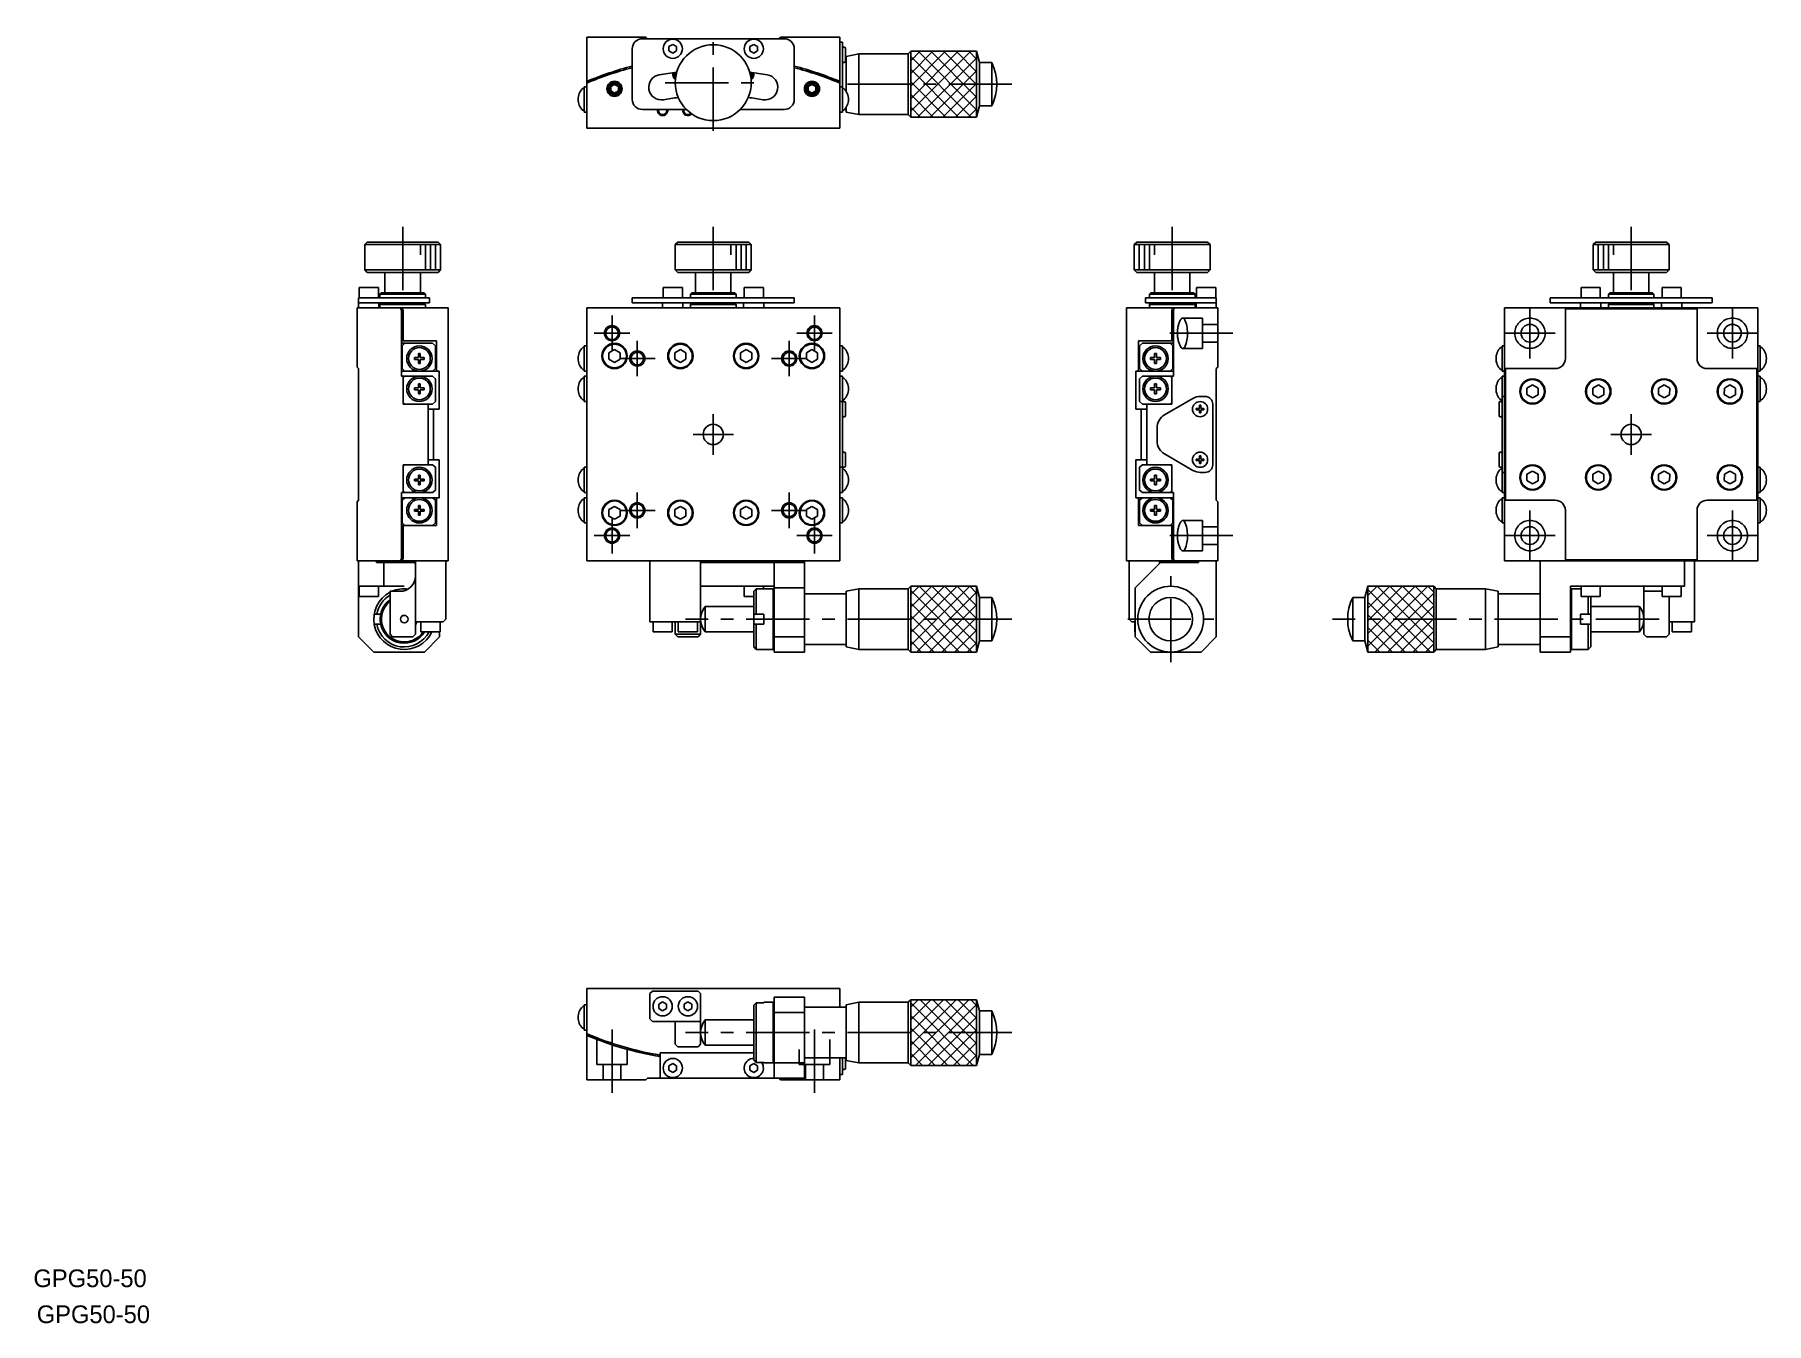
# Model space of a CAD drawing. Extents: x 13 to 355, y -3 to 252.
import ezdxf

# ---------------------------------------------------------------- set-up
doc = ezdxf.new("R2010")
doc.units = 0
doc.header["$LTSCALE"] = 10
doc.linetypes.add('CENTER', pattern=[2, 1.25, -0.25, 0.25, -0.25])
doc.linetypes.add('DASHED', pattern=[3.5, 2, -1.5])
doc.layers.get('0').update_dxf_attribs({"linetype": 'CONTINUOUS'})
doc.layers.add('CENTER', color=1, linetype='CENTER')
doc.styles.get("Standard").update_dxf_attribs({"font": 'FGP教科書体NT-M'})

msp = doc.modelspace()

# ---------------------------------------------------------------- texts
at = {"color": 7}
for p in [(13.06599, 4.006092), (13.718495, -3.102754)]:
    msp.add_text('GPG50-50', height=3.5, dxfattribs=at).set_placement(p)

# ---------------------------------------------------------------- linework, layer by layer
at = {"color": 7, "linetype": 'CONTINUOUS'}
for p, q in [((122.344587, 251), (134.044587, 251)), ((122.344587, 233), (122.344587, 251)), ((133.344587, 250.7), (161.344587, 250.7)), ((134.344587, 250.7), (134.044587, 251)), ((160.644587, 251), (160.344587, 250.7)), ((160.644587, 251), (172.344587, 251)), ((172.344587, 251), (172.344587, 233)), ((172.344587, 250), (172.844587, 250)), ((172.844587, 250), (172.844587, 236.2)), ((131.344587, 238.7), (131.344587, 248.7)), ((138.594587, 249.133013), (139.344587, 249.566025)), ((138.594587, 248.266987), (138.594587, 249.133013)), ((139.344587, 247.833975), (138.594587, 248.266987)), ((139.344587, 249.566025), (140.094587, 249.133013)), ((140.094587, 248.266987), (139.344587, 247.833975)), ((140.094587, 249.133013), (140.094587, 248.266987)), ((154.594587, 249.133013), (155.344587, 249.566025)), ((154.594587, 248.266987), (154.594587, 249.133013)), ((155.344587, 247.833975), (154.594587, 248.266987)), ((155.344587, 249.566025), (156.094587, 249.133013)), ((156.094587, 248.266987), (155.344587, 247.833975)), ((156.094587, 249.133013), (156.094587, 248.266987)), ((163.344587, 248.7), (163.344587, 238.7)), ((173.194587, 249), (173.094587, 249)), ((173.444587, 246.25), (173.444587, 248.75)), ((173.594587, 246.7), (173.444587, 246.7)), ((176.094586, 247.699996), (173.594587, 247.199997)), ((173.594587, 247.199997), (173.594587, 240.280348)), ((176.094586, 247.699996), (176.094586, 235.700004)), ((185.844591, 247.699996), (176.094586, 247.699996)), ((186.344593, 248.199999), (185.844591, 247.699996)), ((185.844591, 247.699996), (185.844591, 235.700004)), ((186.344593, 248.199999), (199.344594, 248.199999)), ((186.344593, 235.200001), (186.344593, 248.199999)), ((199.934082, 246), (199.344594, 248.199999)), ((199.344594, 248.199999), (199.344594, 235.200001)), ((140.094587, 243.920286), (140.094587, 244.071168)), ((154.594587, 244.071168), (154.594587, 243.920286)), ((173.094587, 246), (173.194587, 246)), ((199.934082, 246), (199.934082, 237.4)), ((202.344593, 246), (199.934082, 246)), ((202.344593, 246), (202.344593, 237.4)), ((121.844587, 240.85), (121.552339, 240.85)), ((121.844587, 241.2), (121.844587, 236.2)), ((122.344587, 241.2), (121.844587, 241.2)), ((127.094587, 241.233013), (127.844587, 241.666025)), ((127.094587, 240.366987), (127.094587, 241.233013)), ((127.094587, 240.366987), (127.844587, 239.933975)), ((127.844587, 241.666025), (128.594587, 241.233013)), ((127.844587, 239.933975), (128.594587, 240.366987)), ((128.594587, 241.233013), (128.594587, 240.366987)), ((166.094587, 241.233013), (166.844587, 241.666025)), ((166.094587, 240.366987), (166.094587, 241.233013)), ((166.094587, 240.366987), (166.844587, 239.933975)), ((166.844587, 241.666025), (167.594587, 241.233013)), ((166.844587, 239.933975), (167.594587, 240.366987)), ((167.594587, 241.233013), (167.594587, 240.366987)), ((172.844587, 241.2), (172.344587, 241.2)), ((173.136834, 240.85), (172.844587, 240.85)), ((121.552339, 236.55), (121.844587, 236.55)), ((121.844587, 236.2), (122.344587, 236.2)), ((133.344587, 236.7), (142.037987, 236.7)), ((152.651186, 236.7), (161.344587, 236.7)), ((172.344587, 236.2), (172.844587, 236.2)), ((172.844587, 236.55), (173.136834, 236.55)), ((173.280655, 236.7), (173.594587, 236.7)), ((173.594587, 237.119652), (173.594587, 236.200003)), ((173.594587, 236.200003), (176.094586, 235.700004)), ((199.344594, 235.200001), (199.934082, 237.4)), ((199.934082, 237.4), (202.344593, 237.4)), ((172.344587, 233), (122.344587, 233)), ((176.094586, 235.700004), (185.844591, 235.700004)), ((185.844591, 235.700004), (186.344593, 235.200001)), ((199.344594, 235.200001), (186.344593, 235.200001)), ((79, 210.5), (78.5, 210)), ((78.5, 210), (78.5, 205)), ((93.5, 210), (78.5, 210)), ((79, 210.5), (93, 210.5)), ((93.5, 210), (93, 210.5)), ((93.5, 205), (93.5, 210)), ((140.344587, 210.5), (139.844587, 210)), ((139.844587, 210), (139.844587, 205)), ((154.844587, 210), (139.844587, 210)), ((140.344587, 210.5), (154.344587, 210.5)), ((154.844587, 210), (154.344587, 210.5)), ((154.844587, 205), (154.844587, 210)), ((231, 210.5), (230.5, 210)), ((230.5, 210), (230.5, 205)), ((245.5, 210), (230.5, 210)), ((231, 210.5), (245, 210.5)), ((245.5, 210), (245, 210.5)), ((245.5, 205), (245.5, 210)), ((321.655413, 210.5), (321.155413, 210)), ((321.155413, 210), (321.155413, 205)), ((336.155413, 210), (321.155413, 210)), ((321.655413, 210.5), (335.655413, 210.5)), ((336.155413, 210), (335.655413, 210.5)), ((336.155413, 205), (336.155413, 210)), ((78.5, 205), (79, 204.5)), ((78.5, 205), (93.5, 205)), ((93, 204.5), (79, 204.5)), ((82.5, 204.5), (82.5, 200.5)), ((89.5, 200.5), (89.5, 204.5)), ((93, 204.5), (93.5, 205)), ((139.844587, 205), (140.344587, 204.5)), ((139.844587, 205), (154.844587, 205)), ((154.344587, 204.5), (140.344587, 204.5)), ((143.844587, 204.5), (143.844587, 200.5)), ((150.844587, 200.5), (150.844587, 204.5)), ((154.344587, 204.5), (154.844587, 205)), ((230.5, 205), (231, 204.5)), ((230.5, 205), (245.5, 205)), ((231, 204.5), (245, 204.5)), ((234.5, 204.5), (234.5, 200.5)), ((241.5, 200.5), (241.5, 204.5)), ((245, 204.5), (245.5, 205)), ((321.155413, 205), (321.655413, 204.5)), ((321.155413, 205), (336.155413, 205)), ((321.655413, 204.5), (335.655413, 204.5)), ((325.155413, 204.5), (325.155413, 200.5)), ((332.155413, 200.5), (332.155413, 204.5)), ((335.655413, 204.5), (336.155413, 205)), ((77.3, 199.5), (77.3, 197.5)), ((77.3, 199.5), (91.3, 199.5)), ((91.3, 198.5), (77.3, 198.5)), ((81.2, 201.5), (77.4, 201.5)), ((77.4, 201.5), (77.4, 199.5)), ((81.2, 199.5), (81.2, 201.5)), ((81.3, 197.5), (81.3, 198.5)), ((81.8, 200.5), (81.5, 200.2)), ((81.5, 200.2), (81.5, 199.5)), ((90.5, 200.2), (81.5, 200.2)), ((81.8, 198.5), (81.5, 198.2)), ((81.8, 200.5), (90.2, 200.5)), ((90.5, 200.2), (90.2, 200.5)), ((90.5, 198.2), (90.2, 198.5)), ((90.5, 199.5), (90.5, 200.2)), ((91.3, 199.5), (91.3, 198.5)), ((131.344587, 198.5), (131.344587, 199.5)), ((131.344587, 199.5), (163.344587, 199.5)), ((131.344587, 198.499998), (163.344587, 198.499998)), ((137.344587, 198.5), (137.344587, 197.5)), ((141.244587, 201.5), (137.444587, 201.5)), ((137.444587, 201.5), (137.444587, 199.5)), ((141.244587, 199.5), (141.244587, 201.5)), ((141.344587, 197.5), (141.344587, 198.5)), ((143.144587, 200.5), (142.844587, 200.2)), ((142.844587, 200.2), (142.844587, 199.5)), ((151.844587, 200.2), (142.844587, 200.2)), ((143.144587, 198.5), (142.844587, 198.2)), ((143.144587, 200.5), (151.544587, 200.5)), ((151.844587, 200.2), (151.544587, 200.5)), ((151.844587, 198.2), (151.544587, 198.5)), ((151.844587, 199.5), (151.844587, 200.2)), ((153.344587, 198.5), (153.344587, 197.5)), ((157.244587, 201.5), (153.444587, 201.5)), ((153.444587, 201.5), (153.444587, 199.5)), ((157.244587, 199.5), (157.244587, 201.5)), ((157.344587, 197.5), (157.344587, 198.5)), ((163.344587, 199.5), (163.344587, 198.5)), ((232.7, 198.5), (232.7, 199.5)), ((232.7, 199.5), (246.7, 199.5)), ((246.7, 198.5), (232.7, 198.5)), ((233.8, 200.5), (233.5, 200.2)), ((233.5, 200.2), (233.5, 199.5)), ((242.5, 200.2), (233.5, 200.2)), ((233.8, 198.5), (233.5, 198.2)), ((233.8, 200.5), (242.2, 200.5)), ((242.5, 200.2), (242.2, 200.5)), ((242.5, 198.2), (242.2, 198.5)), ((242.5, 199.5), (242.5, 200.2)), ((242.7, 198.5), (242.7, 197.5)), ((242.8, 201.5), (242.8, 199.5)), ((246.6, 201.5), (242.8, 201.5)), ((246.6, 199.5), (246.6, 201.5)), ((246.7, 197.5), (246.7, 199.5)), ((312.655413, 198.5), (312.655413, 199.5)), ((312.655413, 199.5), (344.655413, 199.5)), ((344.655413, 198.5), (312.655413, 198.5)), ((318.655413, 198.5), (318.655413, 197.5)), ((322.555413, 201.5), (318.755413, 201.5)), ((318.755413, 201.5), (318.755413, 199.5)), ((322.555413, 199.5), (322.555413, 201.5)), ((322.655413, 197.5), (322.655413, 198.5)), ((324.455413, 200.5), (324.155413, 200.2)), ((324.155413, 200.2), (324.155413, 199.5)), ((333.155413, 200.2), (324.155413, 200.2)), ((324.455413, 198.5), (324.155413, 198.2)), ((324.455413, 200.5), (332.855413, 200.5)), ((333.155413, 200.2), (332.855413, 200.5)), ((333.155413, 198.2), (332.855413, 198.5)), ((333.155413, 199.5), (333.155413, 200.2)), ((334.655413, 198.5), (334.655413, 197.5)), ((338.555413, 201.5), (334.755413, 201.5)), ((334.755413, 201.5), (334.755413, 199.5)), ((338.555413, 199.5), (338.555413, 201.5)), ((338.655413, 197.5), (338.655413, 198.5)), ((344.655413, 199.5), (344.655413, 198.5)), ((77, 185.8), (77, 197.5)), ((77, 197.5), (95, 197.5)), ((81.5, 198.2), (81.5, 197.5)), ((90.5, 198.2), (81.5, 198.2)), ((85.759051, 184), (85.759051, 197)), ((86.084807, 197), (86.084807, 191)), ((90.5, 197.5), (90.5, 198.2)), ((95, 197.5), (95, 147.5)), ((122.344587, 147.5), (122.344587, 197.5)), ((122.344587, 197.5), (172.344587, 197.5)), ((142.844587, 198.2), (142.844587, 197.5)), ((151.844587, 198.2), (142.844587, 198.2)), ((151.844587, 197.5), (151.844587, 198.2)), ((172.344587, 197.5), (172.344587, 147.5)), ((229, 147.5), (229, 197.5)), ((229, 197.5), (247, 197.5)), ((233.5, 198.2), (233.5, 197.5)), ((242.5, 198.2), (233.5, 198.2)), ((237.915193, 191), (237.915193, 197)), ((238.240949, 197), (238.240949, 184)), ((242.5, 197.5), (242.5, 198.2)), ((247, 197.5), (247, 185.8)), ((303.655413, 147.5), (303.655413, 197.5)), ((303.655413, 197.5), (353.655413, 197.5)), ((315.655413, 197.3), (341.655413, 197.3)), ((315.655413, 197.3), (315.655413, 187.5)), ((324.155413, 198.2), (324.155413, 197.5)), ((333.155413, 198.2), (324.155413, 198.2)), ((333.155413, 197.5), (333.155413, 198.2)), ((341.655413, 197.3), (341.655413, 187.5)), ((353.655413, 197.5), (353.655413, 147.5)), ((92.664544, 191), (85.759051, 191)), ((91.8775, 190.5), (85.759051, 190.5)), ((85.759051, 190), (85.889327, 190)), ((85.889327, 190), (86.416726, 190.5)), ((85.889327, 190), (85.889327, 185.5)), ((89.48, 188.473388), (89.12, 188.473388)), ((89.12, 188.473388), (89.12, 187.68)), ((89.48, 188.473388), (89.48, 187.68)), ((91.8775, 190.5), (92.452545, 190)), ((92.452545, 185.5), (92.452545, 190)), ((92.664544, 191), (92.664544, 185)), ((121.844587, 189.65), (121.552339, 189.65)), ((122.344587, 190), (121.844587, 190)), ((121.844587, 190), (121.844587, 185)), ((126.744587, 188.635085), (127.844587, 189.270171)), ((126.744587, 187.364915), (126.744587, 188.635085)), ((127.844587, 189.270171), (128.944587, 188.635085)), ((128.944587, 188.635085), (128.944587, 187.364915)), ((139.744587, 188.635085), (140.844587, 189.270171)), ((139.744587, 187.364915), (139.744587, 188.635085)), ((140.844587, 189.270171), (141.944587, 188.635085)), ((141.944587, 188.635085), (141.944587, 187.364915)), ((152.744587, 188.635085), (153.844587, 189.270171)), ((152.744587, 187.364915), (152.744587, 188.635085)), ((153.844587, 189.270171), (154.944587, 188.635085)), ((154.944587, 188.635085), (154.944587, 187.364915)), ((165.744587, 188.635085), (166.844587, 189.270171)), ((165.744587, 187.364915), (165.744587, 188.635085)), ((166.844587, 189.270171), (167.944587, 188.635085)), ((167.944587, 188.635085), (167.944587, 187.364915)), ((172.844587, 190), (172.344587, 190)), ((172.844587, 185), (172.844587, 190)), ((173.136834, 189.65), (172.844587, 189.65)), ((231.335456, 185), (231.335456, 191)), ((238.240949, 191), (231.335456, 191)), ((231.547455, 190), (232.1225, 190.5)), ((231.547455, 190), (231.547455, 185.5)), ((238.240949, 190.5), (232.1225, 190.5)), ((234.52, 188.473388), (234.88, 188.473388)), ((234.52, 187.68), (234.52, 188.473388)), ((234.88, 188.473388), (234.88, 187.68)), ((237.583274, 190.5), (238.110673, 190)), ((238.110673, 185.5), (238.110673, 190)), ((238.110673, 190), (238.240949, 190)), ((303.155413, 189.65), (302.863166, 189.65)), ((303.655413, 190), (303.155413, 190)), ((303.155413, 190), (303.155413, 185)), ((354.155413, 190), (353.655413, 190)), ((354.155413, 185), (354.155413, 190)), ((354.447661, 189.65), (354.155413, 189.65)), ((77, 185.8), (77.3, 185.5)), ((77.3, 185.5), (77.3, 159.5)), ((85.889327, 185.5), (85.759051, 185.5)), ((93.219212, 185), (85.759051, 185)), ((86.416726, 185), (85.889327, 185.5)), ((88.13947, 185), (88.397091, 185.16913)), ((89.12, 187.68), (88.326612, 187.68)), ((88.326612, 187.68), (88.326612, 187.32)), ((88.326612, 187.32), (89.12, 187.32)), ((89.12, 187.32), (89.12, 186.526612)), ((89.12, 186.526612), (89.48, 186.526612)), ((90.273388, 187.68), (89.48, 187.68)), ((89.48, 187.32), (90.273388, 187.32)), ((89.48, 186.526612), (89.48, 187.32)), ((90.059298, 185.118432), (90.136062, 185)), ((90.273388, 187.32), (90.273388, 187.68)), ((91.8775, 185), (92.452545, 185.5)), ((93.219212, 185), (93.219212, 177.5)), ((121.552339, 185.35), (121.844587, 185.35)), ((121.844587, 185), (122.344587, 185)), ((127.844587, 186.729829), (126.744587, 187.364915)), ((128.944587, 187.364915), (127.844587, 186.729829)), ((140.844587, 186.729829), (139.744587, 187.364915)), ((141.944587, 187.364915), (140.844587, 186.729829)), ((153.844587, 186.729829), (152.744587, 187.364915)), ((154.944587, 187.364915), (153.844587, 186.729829)), ((166.844587, 186.729829), (165.744587, 187.364915)), ((167.944587, 187.364915), (166.844587, 186.729829)), ((172.344587, 185), (172.844587, 185)), ((172.844587, 185.35), (173.136834, 185.35)), ((230.780788, 177.5), (230.780788, 185)), ((238.240949, 185), (230.780788, 185)), ((231.547455, 185.5), (232.1225, 185)), ((233.726612, 187.68), (234.52, 187.68)), ((233.726612, 187.32), (233.726612, 187.68)), ((234.52, 187.32), (233.726612, 187.32)), ((233.863938, 185), (233.940702, 185.118432)), ((234.52, 186.526612), (234.52, 187.32)), ((234.88, 186.526612), (234.52, 186.526612)), ((234.88, 187.68), (235.673388, 187.68)), ((234.88, 187.32), (234.88, 186.526612)), ((235.673388, 187.32), (234.88, 187.32)), ((235.602909, 185.16913), (235.86053, 185)), ((235.673388, 187.68), (235.673388, 187.32)), ((238.110673, 185.5), (237.583274, 185)), ((238.240949, 185.5), (238.110673, 185.5)), ((246.7, 185.5), (247, 185.8)), ((246.7, 159.5), (246.7, 185.5)), ((302.863166, 185.35), (303.155413, 185.35)), ((303.155413, 185), (303.655413, 185)), ((303.855413, 159.5), (303.855413, 185.5)), ((303.855413, 185.5), (313.655413, 185.5)), ((343.655413, 185.5), (353.455413, 185.5)), ((353.455413, 185.5), (353.455413, 159.5)), ((353.655413, 185), (354.155413, 185)), ((354.155413, 185.35), (354.447661, 185.35)), ((91.8775, 184), (85.759051, 184)), ((86.084767, 183.685363), (86.416726, 184)), ((86.084807, 178.5), (86.084807, 184)), ((88.397091, 183.83087), (88.13947, 184)), ((89.12, 181.68), (88.326612, 181.68)), ((88.326612, 181.68), (88.326612, 181.32)), ((88.326612, 181.32), (89.12, 181.32)), ((89.48, 182.473388), (89.12, 182.473388)), ((89.12, 182.473388), (89.12, 181.68)), ((89.12, 181.32), (89.12, 180.526612)), ((89.48, 182.473388), (89.48, 181.68)), ((90.273388, 181.68), (89.48, 181.68)), ((89.48, 181.32), (90.273388, 181.32)), ((89.48, 180.526612), (89.48, 181.32)), ((90.136062, 184), (90.059298, 183.881568)), ((90.273388, 181.32), (90.273388, 181.68)), ((92.452545, 183.5), (91.8775, 184)), ((92.452545, 179), (92.452545, 183.5)), ((121.844587, 183.65), (121.552339, 183.65)), ((122.344587, 184), (121.844587, 184)), ((121.844587, 184), (121.844587, 179)), ((172.844587, 184), (172.344587, 184)), ((172.844587, 184), (172.844587, 161)), ((173.136834, 183.65), (172.844587, 183.65)), ((232.1225, 184), (231.547455, 183.5)), ((231.547455, 183.5), (231.547455, 179)), ((238.240949, 184), (232.1225, 184)), ((233.726612, 181.68), (234.52, 181.68)), ((233.726612, 181.32), (233.726612, 181.68)), ((234.52, 181.32), (233.726612, 181.32)), ((233.940702, 183.881568), (233.863938, 184)), ((234.52, 182.473388), (234.88, 182.473388)), ((234.52, 181.68), (234.52, 182.473388)), ((234.52, 180.526612), (234.52, 181.32)), ((234.88, 182.473388), (234.88, 181.68)), ((234.88, 181.68), (235.673388, 181.68)), ((234.88, 181.32), (234.88, 180.526612)), ((235.673388, 181.32), (234.88, 181.32)), ((235.86053, 184), (235.602909, 183.83087)), ((235.673388, 181.68), (235.673388, 181.32)), ((237.583274, 184), (237.915233, 183.685363)), ((237.915193, 184), (237.915193, 178.5)), ((303.155413, 183.65), (302.863166, 183.65)), ((303.655413, 184), (303.155413, 184)), ((303.155413, 184), (303.155413, 161)), ((308.049707, 180.374903), (308.06121, 181.645021)), ((308.06121, 181.645021), (309.166917, 182.270118)), ((309.166917, 182.270118), (310.26112, 181.625097)), ((310.26112, 181.625097), (310.249616, 180.354979)), ((321.049707, 180.374903), (321.06121, 181.645021)), ((321.06121, 181.645021), (322.166917, 182.270118)), ((322.166917, 182.270118), (323.26112, 181.625097)), ((323.26112, 181.625097), (323.249616, 180.354979)), ((334.049707, 180.374903), (334.06121, 181.645021)), ((334.06121, 181.645021), (335.166917, 182.270118)), ((335.166917, 182.270118), (336.26112, 181.625097)), ((336.26112, 181.625097), (336.249616, 180.354979)), ((347.049707, 180.374903), (347.06121, 181.645021)), ((347.06121, 181.645021), (348.166917, 182.270118)), ((348.166917, 182.270118), (349.26112, 181.625097)), ((349.26112, 181.625097), (349.249616, 180.354979)), ((354.155413, 184), (353.655413, 184)), ((354.155413, 179), (354.155413, 184)), ((354.447661, 183.65), (354.155413, 183.65)), ((86.416726, 178.5), (86.084767, 178.814637)), ((91.8775, 178.5), (86.084807, 178.5)), ((89.12, 180.526612), (89.48, 180.526612)), ((91, 166.5), (91, 178.5)), ((92.452545, 179), (91.8775, 178.5)), ((121.552339, 179.35), (121.844587, 179.35)), ((121.844587, 179), (122.344587, 179)), ((172.344587, 179), (172.844587, 179)), ((172.844587, 179.35), (173.136834, 179.35)), ((173.194587, 179), (173.094587, 179)), ((173.444587, 178.75), (173.444587, 176.25)), ((232.1225, 178.5), (231.547455, 179)), ((237.915193, 178.5), (232.1225, 178.5)), ((233, 178.5), (233, 166.5)), ((234.88, 180.526612), (234.52, 180.526612)), ((242.098076, 179.598076), (236.5, 176.366025)), ((237.915233, 178.814637), (237.583274, 178.5)), ((243.375, 177.625), (243.375, 178.25)), ((243.625, 178.25), (243.375, 178.25)), ((243.598076, 180), (244.5, 180)), ((243.625, 178.25), (243.625, 177.625)), ((246, 178.5), (246, 166.5)), ((302.555413, 176.25), (302.555413, 178.75)), ((302.905413, 179), (302.805413, 179)), ((302.863166, 179.35), (303.155413, 179.35)), ((303.155413, 180), (303.655413, 180)), ((308.049707, 180.374903), (309.14391, 179.729881)), ((309.14391, 179.729881), (310.249616, 180.354979)), ((321.049707, 180.374903), (322.14391, 179.729881)), ((322.14391, 179.729881), (323.249616, 180.354979)), ((334.049707, 180.374903), (335.14391, 179.729881)), ((335.14391, 179.729881), (336.249616, 180.354979)), ((347.049707, 180.374903), (348.14391, 179.729881)), ((348.14391, 179.729881), (349.249616, 180.354979)), ((353.655413, 179), (354.155413, 179)), ((354.155413, 179.35), (354.447661, 179.35)), ((93.219212, 177.5), (91, 177.5)), ((92.110965, 177.5), (92.110965, 167.5)), ((173.094587, 176), (173.194587, 176)), ((233, 177.5), (230.780788, 177.5)), ((231.889035, 167.5), (231.889035, 177.5)), ((242.75, 177.375), (242.75, 177.625)), ((243.375, 177.625), (242.75, 177.625)), ((243.375, 177.375), (242.75, 177.375)), ((243.375, 176.75), (243.375, 177.375)), ((243.625, 176.75), (243.375, 176.75)), ((244.25, 177.625), (243.625, 177.625)), ((243.625, 177.375), (243.625, 176.75)), ((244.25, 177.375), (243.625, 177.375)), ((244.25, 177.625), (244.25, 177.375)), ((302.805413, 176), (302.905413, 176)), ((235, 171.232051), (235, 173.767949)), ((173.194587, 169), (173.094587, 169)), ((173.444587, 168.75), (173.444587, 166.25)), ((236.5, 168.633975), (242.098076, 165.401924)), ((242.75, 167.375), (242.75, 167.625)), ((243.375, 167.625), (242.75, 167.625)), ((243.375, 167.625), (243.375, 168.25)), ((243.625, 168.25), (243.375, 168.25)), ((243.625, 168.25), (243.625, 167.625)), ((244.25, 167.625), (243.625, 167.625)), ((244.25, 167.625), (244.25, 167.375)), ((302.555413, 166.25), (302.555413, 168.75)), ((302.905413, 169), (302.805413, 169)), ((86.416726, 166.5), (86.084767, 166.185363)), ((86.084807, 161), (86.084807, 166.5)), ((86.084807, 166.5), (91.8775, 166.5)), ((89.12, 164.473388), (89.48, 164.473388)), ((89.12, 163.68), (89.12, 164.473388)), ((89.48, 164.473388), (89.48, 163.68)), ((93.219212, 167.5), (91, 167.5)), ((92.452545, 166), (91.8775, 166.5)), ((92.452545, 166), (92.452545, 161.5)), ((93.219212, 167.5), (93.219212, 160)), ((121.844587, 165.65), (121.552339, 165.65)), ((122.344587, 166), (121.844587, 166)), ((121.844587, 166), (121.844587, 161)), ((172.844587, 166), (172.344587, 166)), ((173.136834, 165.65), (172.844587, 165.65)), ((173.094587, 166), (173.194587, 166)), ((230.780788, 160), (230.780788, 167.5)), ((233, 167.5), (230.780788, 167.5)), ((232.1225, 166.5), (231.547455, 166)), ((231.547455, 161.5), (231.547455, 166)), ((232.1225, 166.5), (237.915193, 166.5)), ((234.88, 164.473388), (234.52, 164.473388)), ((234.52, 164.473388), (234.52, 163.68)), ((234.88, 163.68), (234.88, 164.473388)), ((237.915233, 166.185363), (237.583274, 166.5)), ((237.915193, 166.5), (237.915193, 161)), ((243.375, 167.375), (242.75, 167.375)), ((243.375, 166.75), (243.375, 167.375)), ((243.625, 166.75), (243.375, 166.75)), ((244.5, 165), (243.598076, 165)), ((243.625, 167.375), (243.625, 166.75)), ((244.25, 167.375), (243.625, 167.375)), ((302.805413, 166), (302.905413, 166)), ((303.155413, 165.65), (302.863166, 165.65)), ((303.655413, 165), (303.155413, 165)), ((308.049707, 163.374903), (308.06121, 164.645021)), ((308.06121, 164.645021), (309.166917, 165.270118)), ((309.166917, 165.270118), (310.26112, 164.625097)), ((310.26112, 164.625097), (310.249616, 163.354979)), ((321.049707, 163.374903), (321.06121, 164.645021)), ((321.06121, 164.645021), (322.166917, 165.270118)), ((322.166917, 165.270118), (323.26112, 164.625097)), ((323.26112, 164.625097), (323.249616, 163.354979)), ((334.049707, 163.374903), (334.06121, 164.645021)), ((334.06121, 164.645021), (335.166917, 165.270118)), ((335.166917, 165.270118), (336.26112, 164.625097)), ((336.26112, 164.625097), (336.249616, 163.354979)), ((347.049707, 163.374903), (347.06121, 164.645021)), ((347.06121, 164.645021), (348.166917, 165.270118)), ((348.166917, 165.270118), (349.26112, 164.625097)), ((349.26112, 164.625097), (349.249616, 163.354979)), ((354.155413, 166), (353.655413, 166)), ((354.155413, 161), (354.155413, 166)), ((354.447661, 165.65), (354.155413, 165.65)), ((85.759051, 148), (85.759051, 161)), ((85.759051, 161), (91.8775, 161)), ((86.084767, 161.314637), (86.416726, 161)), ((88.397091, 161.16913), (88.13947, 161)), ((88.326612, 163.68), (89.12, 163.68)), ((88.326612, 163.32), (88.326612, 163.68)), ((89.12, 163.32), (88.326612, 163.32)), ((89.12, 162.526612), (89.12, 163.32)), ((89.48, 162.526612), (89.12, 162.526612)), ((89.48, 163.68), (90.273388, 163.68)), ((90.273388, 163.32), (89.48, 163.32)), ((89.48, 163.32), (89.48, 162.526612)), ((90.136062, 161), (90.059298, 161.118432)), ((90.273388, 163.68), (90.273388, 163.32)), ((92.452545, 161.5), (91.8775, 161)), ((121.552339, 161.35), (121.844587, 161.35)), ((121.844587, 161), (122.344587, 161)), ((172.344587, 161), (172.844587, 161)), ((172.844587, 161.35), (173.136834, 161.35)), ((232.1225, 161), (231.547455, 161.5)), ((232.1225, 161), (238.240949, 161)), ((234.52, 163.68), (233.726612, 163.68)), ((233.726612, 163.68), (233.726612, 163.32)), ((233.726612, 163.32), (234.52, 163.32)), ((233.940702, 161.118432), (233.863938, 161)), ((234.52, 162.526612), (234.52, 163.32)), ((234.52, 162.526612), (234.88, 162.526612)), ((235.673388, 163.68), (234.88, 163.68)), ((234.88, 163.32), (235.673388, 163.32)), ((234.88, 162.526612), (234.88, 163.32)), ((235.86053, 161), (235.602909, 161.16913)), ((235.673388, 163.32), (235.673388, 163.68)), ((237.583274, 161), (237.915233, 161.314637)), ((238.240949, 161), (238.240949, 148)), ((302.863166, 161.35), (303.155413, 161.35)), ((303.155413, 161), (303.655413, 161)), ((308.049707, 163.374903), (309.14391, 162.729881)), ((309.14391, 162.729881), (310.249616, 163.354979)), ((321.049707, 163.374903), (322.14391, 162.729881)), ((322.14391, 162.729881), (323.249616, 163.354979)), ((334.049707, 163.374903), (335.14391, 162.729881)), ((335.14391, 162.729881), (336.249616, 163.354979)), ((347.049707, 163.374903), (348.14391, 162.729881)), ((348.14391, 162.729881), (349.249616, 163.354979)), ((353.655413, 161), (354.155413, 161)), ((354.155413, 161.35), (354.447661, 161.35)), ((77.3, 159.5), (77, 159.2)), ((77, 147.5), (77, 159.2)), ((93.219212, 160), (85.759051, 160)), ((85.889327, 159.5), (85.759051, 159.5)), ((86.416726, 160), (85.889327, 159.5)), ((85.889327, 155), (85.889327, 159.5)), ((88.13947, 160), (88.397091, 159.83087)), ((88.326612, 157.68), (89.12, 157.68)), ((88.326612, 157.32), (88.326612, 157.68)), ((89.12, 158.473388), (89.48, 158.473388)), ((89.12, 157.68), (89.12, 158.473388)), ((89.48, 158.473388), (89.48, 157.68)), ((89.48, 157.68), (90.273388, 157.68)), ((90.059298, 159.881568), (90.136062, 160)), ((90.273388, 157.68), (90.273388, 157.32)), ((91.8775, 160), (92.452545, 159.5)), ((92.452545, 159.5), (92.452545, 155)), ((92.664544, 160), (92.664544, 154.5)), ((121.844587, 159.65), (121.552339, 159.65)), ((122.344587, 160), (121.844587, 160)), ((121.844587, 160), (121.844587, 155)), ((126.744587, 157.635085), (127.844587, 158.270171)), ((126.744587, 156.364915), (126.744587, 157.635085)), ((127.844587, 158.270171), (128.944587, 157.635085)), ((128.944587, 157.635085), (128.944587, 156.364915)), ((139.744587, 157.635085), (140.844587, 158.270171)), ((139.744587, 156.364915), (139.744587, 157.635085)), ((140.844587, 158.270171), (141.944587, 157.635085)), ((141.944587, 157.635085), (141.944587, 156.364915)), ((152.744587, 157.635085), (153.844587, 158.270171)), ((152.744587, 156.364915), (152.744587, 157.635085)), ((153.844587, 158.270171), (154.944587, 157.635085)), ((154.944587, 157.635085), (154.944587, 156.364915)), ((165.744587, 157.635085), (166.844587, 158.270171)), ((165.744587, 156.364915), (165.744587, 157.635085)), ((166.844587, 158.270171), (167.944587, 157.635085)), ((167.944587, 157.635085), (167.944587, 156.364915)), ((172.844587, 160), (172.344587, 160)), ((172.844587, 155), (172.844587, 160)), ((173.136834, 159.65), (172.844587, 159.65)), ((238.240949, 160), (230.780788, 160)), ((231.335456, 154.5), (231.335456, 160)), ((231.547455, 159.5), (232.1225, 160)), ((231.547455, 155), (231.547455, 159.5)), ((234.52, 157.68), (233.726612, 157.68)), ((233.726612, 157.68), (233.726612, 157.32)), ((233.863938, 160), (233.940702, 159.881568)), ((234.88, 158.473388), (234.52, 158.473388)), ((234.52, 158.473388), (234.52, 157.68)), ((234.88, 157.68), (234.88, 158.473388)), ((235.673388, 157.68), (234.88, 157.68)), ((235.602909, 159.83087), (235.86053, 160)), ((235.673388, 157.32), (235.673388, 157.68)), ((238.110673, 159.5), (237.583274, 160)), ((238.110673, 159.5), (238.110673, 155)), ((238.240949, 159.5), (238.110673, 159.5)), ((247, 159.2), (246.7, 159.5)), ((247, 159.2), (247, 147.5)), ((303.155413, 159.65), (302.863166, 159.65)), ((303.655413, 160), (303.155413, 160)), ((303.155413, 160), (303.155413, 155)), ((303.855413, 159.5), (313.655413, 159.5)), ((315.655413, 157.5), (315.655413, 147.7)), ((341.655413, 157.5), (341.655413, 147.7)), ((343.655413, 159.5), (353.455413, 159.5)), ((354.155413, 160), (353.655413, 160)), ((354.155413, 155), (354.155413, 160)), ((354.447661, 159.65), (354.155413, 159.65)), ((85.759051, 155), (85.889327, 155)), ((92.664544, 154.5), (85.759051, 154.5)), ((85.889327, 155), (86.416726, 154.5)), ((86.084807, 154.5), (86.084807, 148)), ((89.12, 157.32), (88.326612, 157.32)), ((89.12, 156.526612), (89.12, 157.32)), ((89.48, 156.526612), (89.12, 156.526612)), ((90.273388, 157.32), (89.48, 157.32)), ((89.48, 157.32), (89.48, 156.526612)), ((91.8775, 154.5), (92.452545, 155)), ((121.552339, 155.35), (121.844587, 155.35)), ((121.844587, 155), (122.344587, 155)), ((127.844587, 155.729829), (126.744587, 156.364915)), ((128.944587, 156.364915), (127.844587, 155.729829)), ((140.844587, 155.729829), (139.744587, 156.364915)), ((141.944587, 156.364915), (140.844587, 155.729829)), ((153.844587, 155.729829), (152.744587, 156.364915)), ((154.944587, 156.364915), (153.844587, 155.729829)), ((166.844587, 155.729829), (165.744587, 156.364915)), ((167.944587, 156.364915), (166.844587, 155.729829)), ((172.344587, 155), (172.844587, 155)), ((172.844587, 155.35), (173.136834, 155.35)), ((238.240949, 154.5), (231.335456, 154.5)), ((231.547455, 155), (232.1225, 154.5)), ((233.726612, 157.32), (234.52, 157.32)), ((234.52, 156.526612), (234.52, 157.32)), ((234.52, 156.526612), (234.88, 156.526612)), ((234.88, 156.526612), (234.88, 157.32)), ((234.88, 157.32), (235.673388, 157.32)), ((237.583274, 154.5), (238.110673, 155)), ((237.915193, 148), (237.915193, 154.5)), ((238.110673, 155), (238.240949, 155)), ((302.863166, 155.35), (303.155413, 155.35)), ((303.155413, 155), (303.655413, 155)), ((353.655413, 155), (354.155413, 155)), ((354.155413, 155.35), (354.447661, 155.35)), ((95, 147.5), (77, 147.5)), ((77.3, 132.5), (77.3, 147.5)), ((80.8, 147.5), (80.8, 147.2)), ((88.3, 147.2), (80.8, 147.2)), ((82.3, 142.5), (82.3, 147.2)), ((88.5, 147), (88.3, 147.2)), ((88.5, 133), (88.5, 147.5)), ((94.5, 147.5), (94.5, 136)), ((172.344587, 147.5), (122.344587, 147.5)), ((134.844587, 135.5), (134.844587, 147.5)), ((144.844587, 147.5), (144.844587, 133)), ((165.344587, 147.2), (144.844587, 147.2)), ((159.344587, 129.5), (159.344587, 147.2)), ((165.344587, 147.5), (165.344587, 129.5)), ((229, 147.5), (247, 147.5)), ((229.5, 136), (229.5, 147.5)), ((235.7, 147.2), (230.7, 142.2)), ((235.5, 147), (235.5, 147.5)), ((243.2, 147.2), (235.7, 147.2)), ((243.2, 147.5), (243.2, 147.2)), ((246.7, 147.5), (246.7, 132.5)), ((353.655413, 147.5), (303.655413, 147.5)), ((310.655413, 129.5), (310.655413, 147.5)), ((341.655413, 147.7), (315.655413, 147.7)), ((339.155413, 147.5), (339.155413, 142.5)), ((341.155413, 147.5), (341.155413, 135.5)), ((77.3, 142.5), (86.3, 142.5)), ((77.4, 142.5), (77.4, 140.5)), ((77.4, 140.5), (81.2, 140.5)), ((81.2, 140.5), (81.2, 142.5)), ((83.5, 133), (83.5, 141.5)), ((83.5, 141.5), (85.5, 141.5)), ((159.344587, 142.5), (144.844587, 142.5)), ((153.444587, 142.5), (153.444587, 140.5)), ((153.444587, 140.5), (155.344587, 140.5)), ((155.844587, 142), (155.344587, 141.5)), ((155.344587, 141.5), (155.344587, 130.5)), ((159.144587, 142), (155.844587, 142)), ((155.844587, 142), (155.844587, 137)), ((157.244587, 142), (157.244587, 142.5)), ((159.344587, 141.8), (159.144587, 142)), ((159.144587, 130), (159.144587, 142)), ((165.344587, 142.2), (159.344587, 142.2)), ((173.594587, 141), (165.344587, 141)), ((176.094586, 141.999996), (173.594587, 141.499997)), ((173.594587, 141.499997), (173.594587, 130.500003)), ((176.094586, 141.999996), (176.094586, 130.000004)), ((185.844591, 141.999996), (176.094586, 141.999996)), ((186.344593, 142.499999), (185.844591, 141.999996)), ((185.844591, 141.999996), (185.844591, 130.000004)), ((186.344593, 142.499999), (199.344594, 142.499999)), ((186.344593, 129.500001), (186.344593, 142.499999)), ((199.934082, 140.3), (199.344594, 142.499999)), ((199.344594, 142.499999), (199.344594, 129.500001)), ((199.934082, 140.3), (199.934082, 131.7)), ((202.344593, 140.3), (199.934082, 140.3)), ((202.344593, 140.3), (202.344593, 131.7)), ((230.7, 132.5), (230.7, 142.2)), ((276.065918, 140.3), (273.655407, 140.3)), ((273.655407, 131.7), (273.655407, 140.3)), ((276.655406, 142.499999), (276.065918, 140.3)), ((276.065918, 131.7), (276.065918, 140.3)), ((276.655406, 142.499999), (289.655407, 142.499999)), ((276.655406, 129.500001), (276.655406, 142.499999)), ((290.155409, 141.999996), (289.655407, 142.499999)), ((289.655407, 142.499999), (289.655407, 129.500001)), ((299.905414, 141.999996), (290.155409, 141.999996)), ((290.155409, 130.000004), (290.155409, 141.999996)), ((302.405413, 141.499997), (299.905414, 141.999996)), ((299.905414, 130.000004), (299.905414, 141.999996)), ((302.405413, 130.500003), (302.405413, 141.499997)), ((310.655413, 141), (302.405413, 141)), ((339.155413, 142.5), (316.655413, 142.5)), ((316.655413, 142.5), (316.655413, 129.5)), ((316.855413, 142), (316.655413, 141.8)), ((318.755413, 142), (316.855413, 142)), ((316.855413, 142), (316.855413, 130)), ((318.755413, 142.5), (318.755413, 140.5)), ((318.755413, 140.5), (322.555413, 140.5)), ((320.155413, 137), (320.155413, 140.5)), ((320.655413, 130.5), (320.655413, 140.5)), ((322.555413, 140.5), (322.555413, 142.5)), ((331.155413, 142.5), (331.155413, 133)), ((331.155413, 141.5), (334.755413, 141.5)), ((334.755413, 142.5), (334.755413, 140.5)), ((334.755413, 140.5), (338.555413, 140.5)), ((336.155413, 140.5), (336.155413, 133)), ((338.555413, 140.5), (338.555413, 142.5)), ((81.912518, 137), (80.38392, 137)), ((145.722096, 138.499996), (145.722096, 133.500004)), ((155.344587, 138.499996), (145.722096, 138.499996)), ((157.344587, 137), (155.344587, 137)), ((157.344587, 135), (157.344587, 137)), ((318.655413, 137), (318.655413, 135)), ((320.655413, 137), (318.655413, 137)), ((330.277904, 138.499996), (320.655413, 138.499996)), ((330.277904, 133.500004), (330.277904, 138.499996)), ((80.38392, 135), (81.912518, 135)), ((94, 135.5), (88.5, 135.5)), ((89.6, 135.5), (89.6, 133.5)), ((89.6, 133.5), (93.4, 133.5)), ((93.3, 133.5), (93.3, 132.5)), ((93.4, 133.5), (93.4, 135.5)), ((94.5, 136), (94, 135.5)), ((144.844587, 135.5), (134.844587, 135.5)), ((135.444587, 135.5), (135.444587, 133.5)), ((135.444587, 133.5), (139.244587, 133.5)), ((139.244587, 133.5), (139.244587, 135.5)), ((139.844587, 133), (139.844587, 135.5)), ((140.444587, 135.5), (140.444587, 133.5)), ((140.444587, 133.5), (144.244587, 133.5)), ((144.244587, 133.5), (144.244587, 135.5)), ((145.722096, 133.500004), (155.344587, 133.500004)), ((155.344587, 135), (157.344587, 135)), ((155.844587, 135), (155.844587, 130)), ((229.5, 136), (230, 135.5)), ((230, 135.5), (230.7, 135.5)), ((230.6, 135.5), (230.6, 133.5)), ((230.6, 133.5), (230.7, 133.5)), ((318.655413, 135), (320.655413, 135)), ((320.155413, 130), (320.155413, 135)), ((320.655413, 133.500004), (330.277904, 133.500004)), ((341.155413, 135.5), (336.155413, 135.5)), ((336.755413, 135.5), (336.755413, 133.5)), ((336.755413, 133.5), (340.555413, 133.5)), ((340.555413, 133.5), (340.555413, 135.5)), ((77.3, 132.5), (80.3, 129.5)), ((84, 132.5), (83.5, 133)), ((88, 132.5), (84, 132.5)), ((88.5, 133), (88, 132.5)), ((90.3, 129.5), (93.3, 132.5)), ((139.844587, 133), (144.844587, 133)), ((139.844587, 133), (140.344587, 132.5)), ((144.344587, 132.5), (140.344587, 132.5)), ((144.844587, 133), (144.344587, 132.5)), ((155.344587, 130.5), (155.844587, 130)), ((155.844587, 130), (159.144587, 130)), ((159.144587, 130), (159.344587, 130.2)), ((159.344587, 132.5), (165.344587, 132.5)), ((165.344587, 131), (173.594587, 131)), ((173.594587, 130.500003), (176.094586, 130.000004)), ((176.094586, 130.000004), (185.844591, 130.000004)), ((185.844591, 130.000004), (186.344593, 129.500001)), ((199.344594, 129.500001), (199.934082, 131.7)), ((199.934082, 131.7), (202.344593, 131.7)), ((230.7, 132.5), (233.7, 129.5)), ((243.7, 129.5), (246.7, 132.5)), ((273.655407, 131.7), (276.065918, 131.7)), ((276.065918, 131.7), (276.655406, 129.500001)), ((289.655407, 129.500001), (290.155409, 130.000004)), ((290.155409, 130.000004), (299.905414, 130.000004)), ((299.905414, 130.000004), (302.405413, 130.500003)), ((302.405413, 131), (310.655413, 131)), ((310.655413, 132.5), (316.655413, 132.5)), ((316.655413, 130.2), (316.855413, 130)), ((316.855413, 130), (320.155413, 130)), ((320.155413, 130), (320.655413, 130.5)), ((331.655413, 132.5), (331.155413, 133)), ((335.655413, 132.5), (331.655413, 132.5)), ((336.155413, 133), (335.655413, 132.5)), ((90.3, 129.5), (80.3, 129.5)), ((165.344587, 129.5), (159.344587, 129.5)), ((199.344594, 129.500001), (186.344593, 129.500001)), ((243.7, 129.5), (233.7, 129.5)), ((289.655407, 129.500001), (276.655406, 129.500001)), ((316.655413, 129.5), (310.655413, 129.5)), ((122.344587, 63), (172.344587, 63)), ((122.344587, 45), (122.344587, 63)), ((134.844587, 62), (135.344587, 62.5)), ((134.844587, 57), (134.844587, 62)), ((135.344587, 62.5), (144.344587, 62.5)), ((144.344587, 62.5), (144.844587, 62)), ((144.844587, 62), (144.844587, 52)), ((172.344587, 63), (172.344587, 59.3)), ((121.844587, 59.45), (121.552339, 59.45)), ((121.844587, 59.8), (121.844587, 54.8)), ((122.344587, 59.8), (121.844587, 59.8)), ((137.344587, 60.366025), (136.594587, 59.933013)), ((136.594587, 59.066987), (136.594587, 59.933013)), ((137.344587, 58.633975), (136.594587, 59.066987)), ((138.094587, 59.933013), (137.344587, 60.366025)), ((138.094587, 59.066987), (137.344587, 58.633975)), ((138.094587, 59.066987), (138.094587, 59.933013)), ((142.344587, 60.366025), (141.594587, 59.933013)), ((141.594587, 59.066987), (141.594587, 59.933013)), ((142.344587, 58.633975), (141.594587, 59.066987)), ((143.094587, 59.933013), (142.344587, 60.366025)), ((143.094587, 59.066987), (142.344587, 58.633975)), ((143.094587, 59.066987), (143.094587, 59.933013)), ((155.344587, 59.708327), (155.844587, 60.21608)), ((155.344587, 48.891673), (155.344587, 59.708327)), ((155.844587, 60.21608), (155.844587, 48.38392)), ((155.844587, 60.21608), (157.344587, 60.21608)), ((157.344587, 60.21608), (157.344587, 60.3)), ((159.144587, 60.3), (157.344587, 60.3)), ((159.144587, 48.3), (159.144587, 60.3)), ((159.344587, 60.1), (159.144587, 60.3)), ((159.344587, 61.3), (165.344587, 61.3)), ((159.344587, 61.3), (159.344587, 45.3)), ((165.344587, 58.3), (159.344587, 58.3)), ((165.344587, 45.3), (165.344587, 61.3)), ((173.594587, 59.3), (165.344587, 59.3)), ((176.094586, 60.299996), (173.594587, 59.799997)), ((173.594587, 59.799997), (173.594587, 48.800003)), ((176.094586, 60.299996), (176.094586, 48.300004)), ((185.844591, 60.299996), (176.094586, 60.299996)), ((186.344593, 60.799999), (185.844591, 60.299996)), ((185.844591, 60.299996), (185.844591, 48.300004)), ((186.344593, 60.799999), (199.344594, 60.799999)), ((186.344593, 47.800001), (186.344593, 60.799999)), ((199.934082, 58.6), (199.344594, 60.799999)), ((199.344594, 60.799999), (199.344594, 47.800001)), ((199.934082, 58.6), (199.934082, 50)), ((202.344593, 58.6), (199.934082, 58.6)), ((202.344593, 58.6), (202.344593, 50)), ((121.552339, 55.15), (121.844587, 55.15)), ((121.844587, 54.8), (122.344587, 54.8)), ((134.844587, 57), (135.344587, 56.5)), ((144.844587, 56.5), (135.344587, 56.5)), ((139.844587, 56.5), (139.844587, 52)), ((145.722096, 56.799996), (145.722096, 51.800004)), ((155.344587, 56.799996), (145.722096, 56.799996)), ((140.344587, 51.5), (139.844587, 52)), ((144.344587, 51.5), (140.344587, 51.5)), ((144.344587, 51.5), (144.844587, 52)), ((145.722096, 51.800004), (155.344587, 51.800004)), ((136.844587, 45.3), (136.844587, 50.3)), ((155.344587, 50.3), (136.844587, 50.3)), ((139.344587, 48.166025), (138.594587, 47.733013)), ((140.094587, 47.733013), (139.344587, 48.166025)), ((155.344587, 48.166025), (154.594587, 47.733013)), ((155.844587, 48.38392), (155.344587, 48.891673)), ((156.094587, 47.733013), (155.344587, 48.166025)), ((157.344587, 48.38392), (155.844587, 48.38392)), ((157.344587, 48.3), (157.344587, 48.38392)), ((157.344587, 48.3), (159.144587, 48.3)), ((159.144587, 48.3), (159.344587, 48.5)), ((159.344587, 48.3), (165.344587, 48.3)), ((165.344587, 49.3), (173.594587, 49.3)), ((172.344587, 49.3), (172.344587, 45)), ((172.844587, 49.3), (172.844587, 46)), ((173.444587, 49.3), (173.444587, 47.25)), ((173.594587, 48.800003), (176.094586, 48.300004)), ((176.094586, 48.300004), (185.844591, 48.300004)), ((185.844591, 48.300004), (186.344593, 47.800001)), ((199.344594, 47.800001), (199.934082, 50)), ((199.934082, 50), (202.344593, 50)), ((134.044587, 45), (122.344587, 45)), ((134.044587, 45), (134.344587, 45.3)), ((134.344587, 45.3), (165.344587, 45.3)), ((138.594587, 46.866987), (138.594587, 47.733013)), ((139.344587, 46.433975), (138.594587, 46.866987)), ((140.094587, 46.866987), (139.344587, 46.433975)), ((140.094587, 47.733013), (140.094587, 46.866987)), ((154.594587, 46.866987), (154.594587, 47.733013)), ((155.344587, 46.433975), (154.594587, 46.866987)), ((156.094587, 46.866987), (155.344587, 46.433975)), ((156.094587, 47.733013), (156.094587, 46.866987)), ((160.344587, 45.3), (160.644587, 45)), ((172.344587, 45), (160.644587, 45)), ((172.844587, 46), (172.344587, 46)), ((173.094587, 47), (173.194587, 47)), ((199.344594, 47.800001), (186.344593, 47.800001))]:
    msp.add_line(p, q, dxfattribs=at)
at = {"color": 3, "linetype": 'CONTINUOUS'}
for p, q in [((186.344593, 248.199999), (186.344593, 235.200001)), ((199.344594, 248.199999), (186.344593, 248.199999)), ((186.344593, 246.344593), (188.199999, 248.199999)), ((186.344593, 243.844593), (190.699999, 248.199999)), ((186.344593, 241.344593), (193.199999, 248.199999)), ((186.344593, 238.844593), (195.699999, 248.199999)), ((186.344593, 236.344593), (198.199999, 248.199999)), ((186.344593, 247.155407), (198.299999, 235.200001)), ((187.700001, 235.200001), (199.344594, 246.844594)), ((187.800001, 248.199999), (199.344594, 236.655406)), ((190.300001, 248.199999), (199.344594, 239.155406)), ((192.800001, 248.199999), (199.344594, 241.655406)), ((195.300001, 248.199999), (199.344594, 244.155406)), ((197.800001, 248.199999), (199.344594, 246.655406)), ((199.344594, 248.199999), (199.344594, 235.200001)), ((186.344593, 244.655407), (195.799999, 235.200001)), ((190.200001, 235.200001), (199.344594, 244.344594)), ((186.344593, 242.155407), (193.299999, 235.200001)), ((186.344593, 239.655407), (190.799999, 235.200001)), ((192.700001, 235.200001), (199.344594, 241.844594)), ((186.344593, 237.155407), (188.299999, 235.200001)), ((195.200001, 235.200001), (199.344594, 239.344594)), ((197.700001, 235.200001), (199.344594, 236.844594)), ((186.344593, 235.200001), (199.344594, 235.200001)), ((89.5, 208), (89.5, 210)), ((90.5, 205), (90.5, 210)), ((91.5, 205), (91.5, 210)), ((92.5, 205), (92.5, 210)), ((150.844587, 208), (150.844587, 210)), ((151.844587, 205), (151.844587, 210)), ((152.844587, 205), (152.844587, 210)), ((153.844587, 205), (153.844587, 210)), ((231.5, 210), (231.5, 205)), ((232.5, 210), (232.5, 205)), ((233.5, 210), (233.5, 205)), ((234.5, 210), (234.5, 208)), ((322.155413, 210), (322.155413, 205)), ((323.155413, 210), (323.155413, 205)), ((324.155413, 210), (324.155413, 205)), ((325.155413, 210), (325.155413, 208)), ((186.344593, 142.499999), (186.344593, 129.500001)), ((199.344594, 142.499999), (186.344593, 142.499999)), ((186.344593, 140.844593), (187.999999, 142.499999)), ((186.344593, 138.344593), (190.499999, 142.499999)), ((186.344593, 135.844593), (192.999999, 142.499999)), ((186.344593, 133.344593), (195.499999, 142.499999)), ((186.344593, 130.844593), (197.999999, 142.499999)), ((186.344593, 141.655407), (198.499999, 129.500001)), ((187.500001, 129.500001), (199.344594, 141.344594)), ((188.000001, 142.499999), (199.344594, 131.155406)), ((190.500001, 142.499999), (199.344594, 133.655406)), ((193.000001, 142.499999), (199.344594, 136.155406)), ((195.500001, 142.499999), (199.344594, 138.655406)), ((198.000001, 142.499999), (199.344594, 141.155406)), ((199.344594, 142.499999), (199.344594, 129.500001)), ((289.655407, 142.499999), (276.655406, 142.499999)), ((276.655406, 129.500001), (276.655406, 142.499999)), ((276.655406, 140.655406), (278.499999, 142.499999)), ((276.655406, 138.155406), (280.999999, 142.499999)), ((276.655406, 135.655406), (283.499999, 142.499999)), ((276.655406, 133.155406), (285.999999, 142.499999)), ((276.655406, 130.655406), (288.499999, 142.499999)), ((276.655406, 141.844594), (288.999999, 129.500001)), ((278.000001, 129.500001), (289.655407, 141.155407)), ((278.500001, 142.499999), (289.655407, 131.344593)), ((281.000001, 142.499999), (289.655407, 133.844593)), ((283.500001, 142.499999), (289.655407, 136.344593)), ((286.000001, 142.499999), (289.655407, 138.844593)), ((288.500001, 142.499999), (289.655407, 141.344593)), ((289.655407, 129.500001), (289.655407, 142.499999)), ((186.344593, 139.155407), (195.999999, 129.500001)), ((190.000001, 129.500001), (199.344594, 138.844594)), ((276.655406, 139.344594), (286.499999, 129.500001)), ((276.655406, 136.844594), (283.999999, 129.500001)), ((280.500001, 129.500001), (289.655407, 138.655407)), ((186.344593, 136.655407), (193.499999, 129.500001)), ((186.344593, 134.155407), (190.999999, 129.500001)), ((192.500001, 129.500001), (199.344594, 136.344594)), ((195.000001, 129.500001), (199.344594, 133.844594)), ((276.655406, 134.344594), (281.499999, 129.500001)), ((283.000001, 129.500001), (289.655407, 136.155407)), ((285.500001, 129.500001), (289.655407, 133.655407)), ((186.344593, 131.655407), (188.499999, 129.500001)), ((197.500001, 129.500001), (199.344594, 131.344594)), ((276.655406, 131.844594), (278.999999, 129.500001)), ((288.000001, 129.500001), (289.655407, 131.155407)), ((186.344593, 129.500001), (199.344594, 129.500001)), ((276.655406, 129.500001), (289.655407, 129.500001)), ((186.344593, 60.799999), (186.344593, 47.800001)), ((199.344594, 60.799999), (186.344593, 60.799999)), ((186.344593, 59.344593), (187.799999, 60.799999)), ((186.344593, 56.844593), (190.299999, 60.799999)), ((186.344593, 54.344593), (192.799999, 60.799999)), ((186.344593, 51.844593), (195.299999, 60.799999)), ((186.344593, 49.344593), (197.799999, 60.799999)), ((186.344593, 60.155407), (198.699999, 47.800001)), ((187.300001, 47.800001), (199.344594, 59.844594)), ((188.200001, 60.799999), (199.344594, 49.655406)), ((190.700001, 60.799999), (199.344594, 52.155406)), ((193.200001, 60.799999), (199.344594, 54.655406)), ((195.700001, 60.799999), (199.344594, 57.155406)), ((198.200001, 60.799999), (199.344594, 59.655406)), ((199.344594, 60.799999), (199.344594, 47.800001)), ((186.344593, 57.655407), (196.199999, 47.800001)), ((186.344593, 55.155407), (193.699999, 47.800001)), ((189.800001, 47.800001), (199.344594, 57.344594)), ((192.300001, 47.800001), (199.344594, 54.844594)), ((186.344593, 52.655407), (191.199999, 47.800001)), ((194.800001, 47.800001), (199.344594, 52.344594)), ((186.344593, 50.155407), (188.699999, 47.800001)), ((197.300001, 47.800001), (199.344594, 49.844594)), ((186.344593, 47.800001), (199.344594, 47.800001))]:
    msp.add_line(p, q, dxfattribs=at)
at = {"color": 3, "linetype": 'DASHED'}
for p, q in [((239.754718, 195.307998), (239.67028, 195.204626)), ((239.841027, 195.389893), (239.754718, 195.307998)), ((239.972578, 195.470943), (239.841027, 195.389893)), ((240.110469, 195.5), (239.972578, 195.470943)), ((244, 195.5), (240.110443, 195.5)), ((240.142372, 195.498408), (240.110469, 195.5)), ((240.265227, 195.461472), (240.142372, 195.498408)), ((240.381409, 195.377741), (240.265227, 195.461472)), ((240.454971, 195.296915), (240.381409, 195.377741)), ((244, 189.5), (244, 195.5)), ((247, 194.25), (244, 194.25)), ((239.751185, 189.69586), (239.834081, 189.615832)), ((239.834081, 189.615832), (239.9196, 189.555454)), ((239.9196, 189.555454), (240.04932, 189.505776)), ((240.04932, 189.505776), (240.110469, 189.5)), ((240.110432, 189.5), (244, 189.5)), ((240.110469, 189.5), (240.222071, 189.519829)), ((240.222071, 189.519829), (240.345584, 189.590978)), ((240.345584, 189.590978), (240.426981, 189.669597)), ((240.426981, 189.669597), (240.504943, 189.771974)), ((244, 190.75), (247, 190.75)), ((239.754718, 155.307998), (239.67028, 155.204626)), ((239.841027, 155.389893), (239.754718, 155.307998)), ((239.972578, 155.470943), (239.841027, 155.389893)), ((240.110469, 155.5), (239.972578, 155.470943)), ((244, 155.5), (240.110443, 155.5)), ((240.142372, 155.498408), (240.110469, 155.5)), ((240.265227, 155.461472), (240.142372, 155.498408)), ((240.381409, 155.377741), (240.265227, 155.461472)), ((240.454971, 155.296915), (240.381409, 155.377741)), ((244, 149.5), (244, 155.5)), ((247, 154.25), (244, 154.25)), ((244, 150.75), (247, 150.75)), ((239.751185, 149.69586), (239.834081, 149.615832)), ((239.834081, 149.615832), (239.9196, 149.555454)), ((239.9196, 149.555454), (240.04932, 149.505776)), ((240.04932, 149.505776), (240.110469, 149.5)), ((240.110432, 149.5), (244, 149.5)), ((240.110469, 149.5), (240.222071, 149.519829)), ((240.222071, 149.519829), (240.345584, 149.590978)), ((240.345584, 149.590978), (240.426981, 149.669597)), ((240.426981, 149.669597), (240.504943, 149.771974)), ((124.344587, 52.954096), (124.344587, 48)), ((170.344587, 48), (170.344587, 52.954267)), ((124.344587, 48), (130.344587, 48)), ((125.594587, 48), (125.594587, 45)), ((129.094587, 45), (129.094587, 48)), ((130.344587, 48), (130.344587, 50.987985)), ((164.344587, 50.988153), (164.344587, 48)), ((164.344587, 48), (170.344587, 48)), ((165.594587, 48), (165.594587, 45)), ((169.094587, 45), (169.094587, 48))]:
    msp.add_line(p, q, dxfattribs=at)
at = {"color": 7, "linetype": 'CONTINUOUS'}
for centre, radius in [((139.344587, 248.7), 1.9), ((155.344587, 248.7), 1.9), ((147.344587, 242), 7.5), ((127.844587, 240.8), 1.25), ((127.844587, 240.8), 1), ((166.844587, 240.8), 1.25), ((166.844587, 240.8), 1), ((127.344587, 192.5), 1.25), ((167.344587, 192.5), 1.25), ((308.655413, 192.5), 1.75), ((348.655413, 192.5), 1.75), ((89.3, 187.5), 2.5), ((89.3, 187.5), 2.15), ((127.844587, 188), 2.5), ((127.844587, 188), 2.35), ((132.344587, 187.5), 1.25), ((140.844587, 188), 2.5), ((140.844587, 188), 2.35), ((153.844587, 188), 2.5), ((153.844587, 188), 2.35), ((162.344587, 187.5), 1.25), ((166.844587, 188), 2.5), ((166.844587, 188), 2.35), ((234.7, 187.5), 2.5), ((234.7, 187.5), 2.15), ((89.3, 181.5), 2.5), ((89.3, 181.5), 2.15), ((234.7, 181.5), 2.5), ((234.7, 181.5), 2.15), ((309.155413, 181), 2.5), ((309.155413, 181), 2.35), ((322.155413, 181), 2.5), ((322.155413, 181), 2.35), ((335.155413, 181), 2.5), ((335.155413, 181), 2.35), ((348.155413, 181), 2.5), ((348.155413, 181), 2.35), ((243.5, 177.5), 1.5), ((147.344587, 172.5), 2), ((328.655413, 172.5), 2), ((243.5, 167.5), 1.5), ((89.3, 163.5), 2.5), ((89.3, 163.5), 2.15), ((234.7, 163.5), 2.5), ((234.7, 163.5), 2.15), ((309.155413, 164), 2.5), ((309.155413, 164), 2.35), ((322.155413, 164), 2.5), ((322.155413, 164), 2.35), ((335.155413, 164), 2.5), ((335.155413, 164), 2.35), ((348.155413, 164), 2.5), ((348.155413, 164), 2.35), ((89.3, 157.5), 2.5), ((89.3, 157.5), 2.15), ((127.844587, 157), 2.5), ((127.844587, 157), 2.35), ((132.344587, 157.5), 1.25), ((140.844587, 157), 2.5), ((140.844587, 157), 2.35), ((153.844587, 157), 2.5), ((153.844587, 157), 2.35), ((162.344587, 157.5), 1.25), ((166.844587, 157), 2.5), ((166.844587, 157), 2.35), ((234.7, 157.5), 2.5), ((234.7, 157.5), 2.15), ((308.655413, 152.5), 1.75), ((348.655413, 152.5), 1.75), ((127.344587, 152.5), 1.25), ((167.344587, 152.5), 1.25), ((237.7, 136), 6.499999), ((237.7, 136), 4.3), ((86.3, 136), 0.75), ((137.344587, 59.5), 1.9), ((142.344587, 59.5), 1.9), ((139.344587, 47.3), 1.9)]:
    msp.add_circle(centre, radius, dxfattribs=at)
at = {"color": 3, "linetype": 'CONTINUOUS'}
for centre in [(127.844587, 240.8), (166.844587, 240.8), (127.344587, 192.5), (167.344587, 192.5), (132.344587, 187.5), (162.344587, 187.5), (132.344587, 157.5), (162.344587, 157.5), (127.344587, 152.5), (167.344587, 152.5)]:
    msp.add_circle(centre, 1.5, dxfattribs=at)
at = {"color": 3, "linetype": 'DASHED'}
for centre in [(308.655413, 192.5), (348.655413, 192.5), (308.655413, 152.5), (348.655413, 152.5)]:
    msp.add_circle(centre, 3, dxfattribs=at)
at = {"color": 7, "linetype": 'CONTINUOUS'}
for centre, radius, start, end in [((133.344587, 248.7), 2, 90, 180), ((161.344587, 248.7), 2, 0, 90), ((173.094587, 248.75), 0.25, 90, 180), ((173.194587, 248.75), 0.25, 0, 90), ((147.344587, 183), 64.3, 104.408501, 112.880007), ((147.344587, 183), 64, 104.477512, 112.993394), ((137.099344, 241.103657), 2.5, 100, 280), ((147.344587, 183), 61.5, 96.72967, 100), ((140.844587, 243.7), 1.25, 165.411759, 220.703171), ((140.844587, 243.7), 1, 159.595444, 206.545812), ((147.344587, 183), 61.5, 80, 83.27033), ((153.844587, 243.7), 1, 333.454188, 20.404556), ((153.844587, 243.7), 1.25, 319.296829, 14.588241), ((157.589829, 241.103657), 2.5, 260, 80), ((147.344587, 183), 64.3, 67.119993, 75.591499), ((147.344587, 183), 64, 67.006606, 75.522488), ((173.094587, 246.25), 0.25, 180, 270), ((173.194587, 246.25), 0.25, 270, 0), ((193.599592, 241.7), 9.745001, 333.816209, 26.183791), ((123.644587, 238.7), 3, 134.220044, 225.779956), ((171.044587, 238.7), 3, 314.220044, 45.779956), ((133.344587, 238.7), 2, 180, 270), ((137.344587, 236.5), 0.8, 165.522488, 14.477512), ((147.344587, 183), 56.5, 97.021489, 100), ((142.344587, 236.5), 0.8, 165.522488, 315.991687), ((147.344587, 183), 56.5, 80, 82.978511), ((161.344587, 238.7), 2, 270, 0), ((145, 222), 64.3, 202.397277, 202.880007), ((145, 222), 64, 202.508005, 202.993394), ((179, 222), 64, 337.006606, 337.491995), ((179, 222), 64.3, 337.119993, 337.602723), ((123.644587, 187.5), 3, 134.220044, 225.779956), ((171.044587, 187.5), 3, 314.220044, 45.779956), ((304.955413, 187.5), 3, 134.220044, 225.779956), ((352.355413, 187.5), 3, 314.220044, 45.779956), ((313.655413, 187.5), 2, 270, 0), ((343.655413, 187.5), 2, 180, 270), ((123.644587, 181.5), 3, 134.220044, 225.779956), ((171.044587, 181.5), 3, 314.220044, 45.779956), ((304.955413, 181.5), 3, 134.220044, 225.779956), ((352.355413, 181.5), 3, 314.220044, 45.779956), ((173.094587, 178.75), 0.25, 90, 180), ((173.194587, 178.75), 0.25, 0, 90), ((243.598076, 177), 3, 90, 120), ((244.5, 178.5), 1.5, 0, 90), ((302.805413, 178.75), 0.25, 90, 180), ((302.905413, 178.75), 0.25, 0, 90), ((173.094587, 176.25), 0.25, 180, 270), ((173.194587, 176.25), 0.25, 270, 0), ((238, 173.767949), 3, 120, 180), ((302.805413, 176.25), 0.25, 180, 270), ((302.905413, 176.25), 0.25, 270, 0), ((238, 171.232051), 3, 180, 240), ((173.094587, 168.75), 0.25, 90, 180), ((173.194587, 168.75), 0.25, 0, 90), ((302.805413, 168.75), 0.25, 90, 180), ((302.905413, 168.75), 0.25, 0, 90), ((123.644587, 163.5), 3, 134.220044, 225.779956), ((173.094587, 166.25), 0.25, 180, 270), ((171.044587, 163.5), 3, 314.220044, 45.779956), ((173.194587, 166.25), 0.25, 270, 0), ((243.598076, 168), 3, 240, 270), ((244.5, 166.5), 1.5, 270, 0), ((304.955413, 163.5), 3, 134.220044, 225.779956), ((302.805413, 166.25), 0.25, 180, 270), ((302.905413, 166.25), 0.25, 270, 0), ((352.355413, 163.5), 3, 314.220044, 45.779956), ((123.644587, 157.5), 3, 134.220044, 225.779956), ((171.044587, 157.5), 3, 314.220044, 45.779956), ((304.955413, 157.5), 3, 134.220044, 225.779956), ((313.655413, 157.5), 2, 0, 90), ((343.655413, 157.5), 2, 90, 180), ((352.355413, 157.5), 3, 314.220044, 45.779956), ((145, 123), 64.3, 157.119993, 157.602723), ((145, 123), 64, 157.006606, 157.491995), ((179, 123), 64, 22.508005, 22.993394), ((179, 123), 64.3, 22.397277, 22.880007), ((85.5, 144.5), 3, 270, 0), ((86.3, 136), 6, 117.818139, 335.375682), ((86.3, 136), 5.5, 120.603295, 169.524318), ((86.3, 136), 6, 82.539397, 113.556464), ((193.599592, 135.999998), 9.745001, 333.816215, 26.183798), ((282.400408, 135.999998), 9.745001, 153.816202, 206.183785), ((86.3, 136), 4.75, 126.119668, 328.243129), ((86.3, 136), 4.5, 128.478595, 167.160412), ((148.844591, 135.999997), 3.999997, 141.317795, 218.682173), ((327.155409, 135.999997), 3.999997, 321.317827, 38.682205), ((86.3, 136), 5.5, 190.475682, 332.964308), ((86.3, 136), 4.5, 192.839588, 326.251009), ((86.3, 136), 2.499996, 331.642533, 348.463022), ((123.644587, 57.3), 3, 134.220044, 225.779956), ((193.599592, 54.3), 9.745001, 333.816209, 26.183791), ((148.844591, 54.3), 3.999997, 141.317811, 218.682189), ((147.344587, 113), 64, 247.006606, 260.557222), ((147.344587, 113), 64.3, 247.119993, 260.601679), ((155.344587, 47.3), 1.9, 89.906391, 34.784006), ((173.094587, 47.25), 0.25, 180, 270), ((173.194587, 47.25), 0.25, 270, 0)]:
    msp.add_arc(centre, radius, start, end, dxfattribs=at)
at = {"color": 3, "linetype": 'CONTINUOUS'}
for centre, radius, start, end in [((140.844587, 243.7), 1.5, 169.205473, 229.266565), ((153.844587, 243.7), 1.5, 310.733435, 10.794527), ((137.344587, 236.5), 1, 168.463041, 11.536959), ((142.344587, 236.5), 1, 168.463041, 317.726311), ((86.3, 136), 4.75, 126.119668, 167.846803), ((86.3, 136), 4.5, 128.478595, 326.251011), ((86.3, 136), 4.75, 192.153197, 328.243136)]:
    msp.add_arc(centre, radius, start, end, dxfattribs=at)
at = {"color": 3, "linetype": 'DASHED'}
for centre, radius, start, end in [((244.262773, 192.719713), 5.221665, 151.583003, 182.411559), ((233.57462, 192.471987), 7.437705, 338.714405, 22.322029), ((244.13741, 192.290133), 5.096, 177.639742, 210.602583), ((244.262773, 152.719713), 5.221665, 151.583003, 182.411559), ((233.57462, 152.471987), 7.437705, 338.714405, 22.322029), ((244.13741, 152.290133), 5.096, 177.639742, 210.602583)]:
    msp.add_arc(centre, radius, start, end, dxfattribs=at)
at = {"layer": 'CENTER', "color": 1, "linetype": 'CENTER'}
for p, q in [((147.344587, 232.5), (147.344587, 251.5)), ((137.844587, 242), (156.844587, 242)), ((206.344594, 241.7), (172.844587, 241.7)), ((86, 213.5), (86, 199.5)), ((147.344587, 213.5), (147.344587, 199.5)), ((238, 213.5), (238, 199.5)), ((328.655413, 213.5), (328.655413, 199.5)), ((127.344587, 189), (127.344587, 196)), ((167.344587, 189), (167.344587, 196)), ((308.655413, 187.5), (308.655413, 197.5)), ((348.655413, 187.5), (348.655413, 197.5)), ((123.844587, 192.5), (130.844587, 192.5)), ((163.844587, 192.5), (170.844587, 192.5)), ((250, 192.5), (236.045733, 192.5)), ((303.655413, 192.5), (313.655413, 192.5)), ((343.655413, 192.5), (353.655413, 192.5)), ((132.344587, 184), (132.344587, 191)), ((162.344587, 184), (162.344587, 191)), ((128.844587, 187.5), (135.844587, 187.5)), ((158.844587, 187.5), (165.844587, 187.5)), ((147.344587, 168.5), (147.344587, 176.5)), ((328.655413, 168.5), (328.655413, 176.5)), ((143.344587, 172.5), (151.344587, 172.5)), ((324.655413, 172.5), (332.655413, 172.5)), ((132.344587, 154), (132.344587, 161)), ((162.344587, 154), (162.344587, 161)), ((128.844587, 157.5), (135.844587, 157.5)), ((158.844587, 157.5), (165.844587, 157.5)), ((308.655413, 147.5), (308.655413, 157.5)), ((348.655413, 147.5), (348.655413, 157.5)), ((127.344587, 149), (127.344587, 156)), ((167.344587, 149), (167.344587, 156)), ((123.844587, 152.5), (130.844587, 152.5)), ((163.844587, 152.5), (170.844587, 152.5)), ((250, 152.5), (236.045733, 152.5)), ((303.655413, 152.5), (313.655413, 152.5)), ((343.655413, 152.5), (353.655413, 152.5)), ((237.7, 127.500001), (237.7, 144.499999)), ((206.344594, 136), (141.844587, 136)), ((229.200001, 136), (246.199999, 136)), ((334.155413, 136), (269.655406, 136)), ((127.344587, 54.889526), (127.344587, 42)), ((167.344587, 54.889526), (167.344587, 42)), ((206.344594, 54.3), (141.844587, 54.3))]:
    msp.add_line(p, q, dxfattribs=at)

msp.set_redraw_order([(e.dxf.handle, doc.entitydb.next_handle()) for e in msp.query("TEXT MTEXT ATTDEF DIMENSION ARC_DIMENSION")])  # texts and dimensions are drawn at this point

doc.saveas('drawing.dxf')
